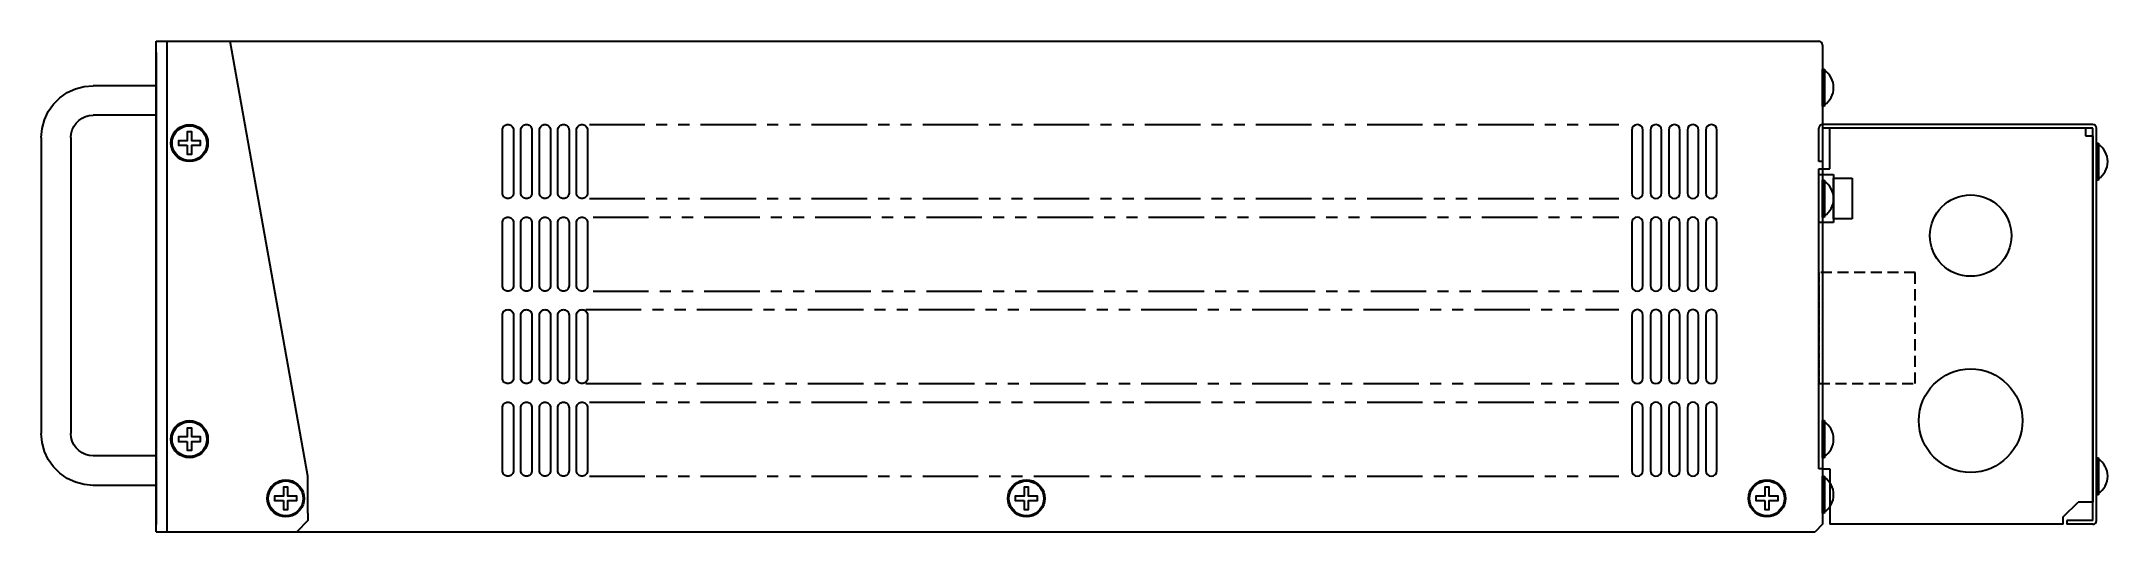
# Model space of a CAD drawing. Header units: millimetres. Extents: x 112 to 1408, y 148 to 1021.
# Drawn here: x 850 to 1408, y 234 to 367 of the extents above; entities that cross this region are included whole.
import ezdxf

# ---------------------------------------------------------------- set-up
doc = ezdxf.new("R2010")
doc.units = ezdxf.units.MM
doc.linetypes.add('HIDDEN', pattern=[0.375, 0.25, -0.125])
doc.linetypes.add('PHANTOM', pattern=[2.5, 1.25, -0.25, 0.25, -0.25, 0.25, -0.25])
doc.layers.get('0').update_dxf_attribs({"color": 5, "lineweight": 30})

msp = doc.modelspace()

# ---------------------------------------------------------------- linework, layer by layer
for p, q in [((881.021, 366.999), (901.021, 366.999)), ((881.021, 234.499), (881.021, 366.999)), ((881.021, 363.999), (881.021, 236.484)), ((884.021, 234.499), (884.021, 366.999)), ((899.021, 366.999), (1330.021, 366.999)), ((922.021, 249.499), (901.021, 366.999)), ((1331.021, 365.999), (1331.021, 251.499)), ((1331.021, 349.499), (1331.021, 359.499)), ((1331.021, 359.499), (1331.521, 359.499)), ((1331.521, 359.499), (1331.521, 349.499)), ((1331.521, 349.799), (1331.521, 359.199)), ((881.021, 354.999), (864.021, 354.999)), ((881.021, 354.999), (881.021, 346.999)), ((881.021, 346.999), (864.021, 346.999)), ((1331.521, 349.499), (1331.021, 349.499)), ((850.021, 340.999), (850.021, 260.999)), ((858.021, 340.999), (858.021, 260.999)), ((974.521, 325.999), (974.521, 342.999)), ((974.521, 325.999), (974.521, 342.999)), ((976.021, 344.499), (976.021, 344.499)), ((976.021, 344.499), (976.021, 344.499)), ((977.521, 342.999), (977.521, 325.999)), ((977.521, 342.999), (977.521, 325.999)), ((979.521, 325.999), (979.521, 342.999)), ((979.521, 325.999), (979.521, 342.999)), ((981.021, 344.499), (981.021, 344.499)), ((981.021, 344.499), (981.021, 344.499)), ((982.521, 342.999), (982.521, 325.999)), ((982.521, 342.999), (982.521, 325.999)), ((984.521, 325.999), (984.521, 342.999)), ((984.521, 325.999), (984.521, 342.999)), ((986.021, 344.499), (986.021, 344.499)), ((986.021, 344.499), (986.021, 344.499)), ((987.521, 342.999), (987.521, 325.999)), ((987.521, 342.999), (987.521, 325.999)), ((989.521, 325.999), (989.521, 342.999)), ((989.521, 325.999), (989.521, 342.999)), ((991.021, 344.499), (991.021, 344.499)), ((991.021, 344.499), (991.021, 344.499)), ((992.521, 342.999), (992.521, 325.999)), ((992.521, 342.999), (992.521, 325.999)), ((994.521, 325.999), (994.521, 342.999)), ((994.521, 325.999), (994.521, 342.999)), ((996.021, 344.499), (996.021, 344.499)), ((996.021, 344.499), (996.021, 344.499)), ((997.521, 342.999), (997.521, 325.999)), ((997.521, 342.999), (997.521, 325.999)), ((1279.521, 342.999), (1279.521, 325.999)), ((1279.521, 342.999), (1279.521, 325.999)), ((1281.021, 344.499), (1281.021, 344.499)), ((1281.021, 344.499), (1281.021, 344.499)), ((1282.521, 325.999), (1282.521, 342.999)), ((1282.521, 325.999), (1282.521, 342.999)), ((1284.521, 342.999), (1284.521, 325.999)), ((1284.521, 342.999), (1284.521, 325.999)), ((1286.021, 344.499), (1286.021, 344.499)), ((1286.021, 344.499), (1286.021, 344.499)), ((1287.521, 325.999), (1287.521, 342.999)), ((1287.521, 325.999), (1287.521, 342.999)), ((1289.521, 342.999), (1289.521, 325.999)), ((1289.521, 342.999), (1289.521, 325.999)), ((1291.021, 344.499), (1291.021, 344.499)), ((1291.021, 344.499), (1291.021, 344.499)), ((1292.521, 325.999), (1292.521, 342.999)), ((1292.521, 325.999), (1292.521, 342.999)), ((1294.521, 342.999), (1294.521, 325.999)), ((1294.521, 342.999), (1294.521, 325.999)), ((1296.021, 344.499), (1296.021, 344.499)), ((1296.021, 344.499), (1296.021, 344.499)), ((1297.521, 325.999), (1297.521, 342.999)), ((1297.521, 325.999), (1297.521, 342.999)), ((1299.521, 342.999), (1299.521, 325.999)), ((1299.521, 342.999), (1299.521, 325.999)), ((1301.021, 344.499), (1301.021, 344.499)), ((1301.021, 344.499), (1301.021, 344.499)), ((1302.521, 325.999), (1302.521, 342.999)), ((1302.521, 325.999), (1302.521, 342.999)), ((1330.021, 334.499), (1330.021, 343.499)), ((1404.021, 344.499), (1331.021, 344.499)), ((1331.021, 343.499), (1331.021, 334.499)), ((1404.021, 343.499), (1331.021, 343.499)), ((1333.021, 332.499), (1333.021, 343.499)), ((1402.021, 343.499), (1333.021, 343.499)), ((1402.021, 343.499), (1402.021, 341.499)), ((1402.021, 341.499), (1404.021, 341.499)), ((1404.021, 237.499), (1404.021, 343.499)), ((1404.021, 341.499), (1404.021, 242.499)), ((1405.021, 237.499), (1405.021, 343.499)), ((1405.021, 329.499), (1405.021, 339.499)), ((1405.021, 339.499), (1405.521, 339.499)), ((1405.521, 339.499), (1405.521, 329.499)), ((1405.521, 329.799), (1405.521, 339.199)), ((1331.021, 334.499), (1330.021, 334.499)), ((1330.021, 251.499), (1330.021, 332.499)), ((1330.021, 332.499), (1331.021, 332.499)), ((1330.021, 330.999), (1334.021, 330.999)), ((1330.021, 317.999), (1330.021, 330.999)), ((1331.021, 332.499), (1331.021, 251.499)), ((1331.021, 332.499), (1333.021, 332.499)), ((1331.021, 319.499), (1331.021, 329.499)), ((1331.021, 329.499), (1331.521, 329.499)), ((1331.521, 329.499), (1331.521, 319.499)), ((1334.021, 330.999), (1334.021, 317.999)), ((1334.021, 329.999), (1339.021, 329.999)), ((1334.021, 318.999), (1334.021, 329.999)), ((1339.021, 329.999), (1339.021, 318.999)), ((1405.521, 329.499), (1405.021, 329.499)), ((976.021, 324.499), (976.021, 324.499)), ((976.021, 324.499), (976.021, 324.499)), ((981.021, 324.499), (981.021, 324.499)), ((981.021, 324.499), (981.021, 324.499)), ((986.021, 324.499), (986.021, 324.499)), ((986.021, 324.499), (986.021, 324.499)), ((991.021, 324.499), (991.021, 324.499)), ((991.021, 324.499), (991.021, 324.499)), ((996.021, 324.499), (996.021, 324.499)), ((996.021, 324.499), (996.021, 324.499)), ((1281.021, 324.499), (1281.021, 324.499)), ((1281.021, 324.499), (1281.021, 324.499)), ((1286.021, 324.499), (1286.021, 324.499)), ((1286.021, 324.499), (1286.021, 324.499)), ((1291.021, 324.499), (1291.021, 324.499)), ((1291.021, 324.499), (1291.021, 324.499)), ((1296.021, 324.499), (1296.021, 324.499)), ((1296.021, 324.499), (1296.021, 324.499)), ((1301.021, 324.499), (1301.021, 324.499)), ((1301.021, 324.499), (1301.021, 324.499)), ((1331.521, 319.799), (1331.521, 329.199)), ((976.021, 319.499), (976.021, 319.499)), ((976.021, 319.499), (976.021, 319.499)), ((981.021, 319.499), (981.021, 319.499)), ((981.021, 319.499), (981.021, 319.499)), ((986.021, 319.499), (986.021, 319.499)), ((986.021, 319.499), (986.021, 319.499)), ((991.021, 319.499), (991.021, 319.499)), ((991.021, 319.499), (991.021, 319.499)), ((996.021, 319.499), (996.021, 319.499)), ((996.021, 319.499), (996.021, 319.499)), ((1281.021, 319.499), (1281.021, 319.499)), ((1281.021, 319.499), (1281.021, 319.499)), ((1286.021, 319.499), (1286.021, 319.499)), ((1286.021, 319.499), (1286.021, 319.499)), ((1291.021, 319.499), (1291.021, 319.499)), ((1291.021, 319.499), (1291.021, 319.499)), ((1296.021, 319.499), (1296.021, 319.499)), ((1296.021, 319.499), (1296.021, 319.499)), ((1301.021, 319.499), (1301.021, 319.499)), ((1301.021, 319.499), (1301.021, 319.499)), ((1331.521, 319.499), (1331.021, 319.499)), ((1339.021, 318.999), (1334.021, 318.999)), ((974.521, 300.999), (974.521, 317.999)), ((974.521, 300.999), (974.521, 317.999)), ((977.521, 317.999), (977.521, 300.999)), ((977.521, 317.999), (977.521, 300.999)), ((979.521, 300.999), (979.521, 317.999)), ((979.521, 300.999), (979.521, 317.999)), ((982.521, 317.999), (982.521, 300.999)), ((982.521, 317.999), (982.521, 300.999)), ((984.521, 300.999), (984.521, 317.999)), ((984.521, 300.999), (984.521, 317.999)), ((987.521, 317.999), (987.521, 300.999)), ((987.521, 317.999), (987.521, 300.999)), ((989.521, 300.999), (989.521, 317.999)), ((989.521, 300.999), (989.521, 317.999)), ((992.521, 317.999), (992.521, 300.999)), ((992.521, 317.999), (992.521, 300.999)), ((994.521, 300.999), (994.521, 317.999)), ((994.521, 300.999), (994.521, 317.999)), ((997.521, 317.999), (997.521, 300.999)), ((997.521, 317.999), (997.521, 300.999)), ((1279.521, 317.999), (1279.521, 300.999)), ((1279.521, 317.999), (1279.521, 300.999)), ((1282.521, 300.999), (1282.521, 317.999)), ((1282.521, 300.999), (1282.521, 317.999)), ((1284.521, 317.999), (1284.521, 300.999)), ((1284.521, 317.999), (1284.521, 300.999)), ((1287.521, 300.999), (1287.521, 317.999)), ((1287.521, 300.999), (1287.521, 317.999)), ((1289.521, 317.999), (1289.521, 300.999)), ((1289.521, 317.999), (1289.521, 300.999)), ((1292.521, 300.999), (1292.521, 317.999)), ((1292.521, 300.999), (1292.521, 317.999)), ((1294.521, 317.999), (1294.521, 300.999)), ((1294.521, 317.999), (1294.521, 300.999)), ((1297.521, 300.999), (1297.521, 317.999)), ((1297.521, 300.999), (1297.521, 317.999)), ((1299.521, 317.999), (1299.521, 300.999)), ((1299.521, 317.999), (1299.521, 300.999)), ((1302.521, 300.999), (1302.521, 317.999)), ((1302.521, 300.999), (1302.521, 317.999)), ((1334.021, 317.999), (1330.021, 317.999)), ((976.021, 299.499), (976.021, 299.499)), ((976.021, 299.499), (976.021, 299.499)), ((981.021, 299.499), (981.021, 299.499)), ((981.021, 299.499), (981.021, 299.499)), ((986.021, 299.499), (986.021, 299.499)), ((986.021, 299.499), (986.021, 299.499)), ((991.021, 299.499), (991.021, 299.499)), ((991.021, 299.499), (991.021, 299.499)), ((996.021, 299.499), (996.021, 299.499)), ((996.021, 299.499), (996.021, 299.499)), ((1281.021, 299.499), (1281.021, 299.499)), ((1281.021, 299.499), (1281.021, 299.499)), ((1286.021, 299.499), (1286.021, 299.499)), ((1286.021, 299.499), (1286.021, 299.499)), ((1291.021, 299.499), (1291.021, 299.499)), ((1291.021, 299.499), (1291.021, 299.499)), ((1296.021, 299.499), (1296.021, 299.499)), ((1296.021, 299.499), (1296.021, 299.499)), ((1301.021, 299.499), (1301.021, 299.499)), ((1301.021, 299.499), (1301.021, 299.499)), ((974.521, 275.999), (974.521, 292.999)), ((974.521, 275.999), (974.521, 292.999)), ((976.021, 294.499), (976.021, 294.499)), ((976.021, 294.499), (976.021, 294.499)), ((977.521, 292.999), (977.521, 275.999)), ((977.521, 292.999), (977.521, 275.999)), ((979.521, 275.999), (979.521, 292.999)), ((979.521, 275.999), (979.521, 292.999)), ((981.021, 294.499), (981.021, 294.499)), ((981.021, 294.499), (981.021, 294.499)), ((982.521, 292.999), (982.521, 275.999)), ((982.521, 292.999), (982.521, 275.999)), ((984.521, 275.999), (984.521, 292.999)), ((984.521, 275.999), (984.521, 292.999)), ((986.021, 294.499), (986.021, 294.499)), ((986.021, 294.499), (986.021, 294.499)), ((987.521, 292.999), (987.521, 275.999)), ((987.521, 292.999), (987.521, 275.999)), ((989.521, 275.999), (989.521, 292.999)), ((989.521, 275.999), (989.521, 292.999)), ((991.021, 294.499), (991.021, 294.499)), ((991.021, 294.499), (991.021, 294.499)), ((992.521, 292.999), (992.521, 275.999)), ((992.521, 292.999), (992.521, 275.999)), ((994.521, 275.999), (994.521, 292.999)), ((994.521, 275.999), (994.521, 292.999)), ((996.021, 294.499), (996.021, 294.499)), ((996.021, 294.499), (996.021, 294.499)), ((997.521, 292.999), (997.521, 275.999)), ((997.521, 292.999), (997.521, 275.999)), ((1279.521, 292.999), (1279.521, 275.999)), ((1279.521, 292.999), (1279.521, 275.999)), ((1281.021, 294.499), (1281.021, 294.499)), ((1281.021, 294.499), (1281.021, 294.499)), ((1282.521, 275.999), (1282.521, 292.999)), ((1282.521, 275.999), (1282.521, 292.999)), ((1284.521, 292.999), (1284.521, 275.999)), ((1284.521, 292.999), (1284.521, 275.999)), ((1286.021, 294.499), (1286.021, 294.499)), ((1286.021, 294.499), (1286.021, 294.499)), ((1287.521, 275.999), (1287.521, 292.999)), ((1287.521, 275.999), (1287.521, 292.999)), ((1289.521, 292.999), (1289.521, 275.999)), ((1289.521, 292.999), (1289.521, 275.999)), ((1291.021, 294.499), (1291.021, 294.499)), ((1291.021, 294.499), (1291.021, 294.499)), ((1292.521, 275.999), (1292.521, 292.999)), ((1292.521, 275.999), (1292.521, 292.999)), ((1294.521, 292.999), (1294.521, 275.999)), ((1294.521, 292.999), (1294.521, 275.999)), ((1296.021, 294.499), (1296.021, 294.499)), ((1296.021, 294.499), (1296.021, 294.499)), ((1297.521, 275.999), (1297.521, 292.999)), ((1297.521, 275.999), (1297.521, 292.999)), ((1299.521, 292.999), (1299.521, 275.999)), ((1299.521, 292.999), (1299.521, 275.999)), ((1301.021, 294.499), (1301.021, 294.499)), ((1301.021, 294.499), (1301.021, 294.499)), ((1302.521, 275.999), (1302.521, 292.999)), ((1302.521, 275.999), (1302.521, 292.999)), ((976.021, 274.499), (976.021, 274.499)), ((976.021, 274.499), (976.021, 274.499)), ((981.021, 274.499), (981.021, 274.499)), ((981.021, 274.499), (981.021, 274.499)), ((986.021, 274.499), (986.021, 274.499)), ((986.021, 274.499), (986.021, 274.499)), ((991.021, 274.499), (991.021, 274.499)), ((991.021, 274.499), (991.021, 274.499)), ((996.021, 274.499), (996.021, 274.499)), ((996.021, 274.499), (996.021, 274.499)), ((1281.021, 274.499), (1281.021, 274.499)), ((1281.021, 274.499), (1281.021, 274.499)), ((1286.021, 274.499), (1286.021, 274.499)), ((1286.021, 274.499), (1286.021, 274.499)), ((1291.021, 274.499), (1291.021, 274.499)), ((1291.021, 274.499), (1291.021, 274.499)), ((1296.021, 274.499), (1296.021, 274.499)), ((1296.021, 274.499), (1296.021, 274.499)), ((1301.021, 274.499), (1301.021, 274.499)), ((1301.021, 274.499), (1301.021, 274.499)), ((974.521, 250.999), (974.521, 267.999)), ((974.521, 250.999), (974.521, 267.999)), ((976.021, 269.499), (976.021, 269.499)), ((976.021, 269.499), (976.021, 269.499)), ((977.521, 267.999), (977.521, 250.999)), ((977.521, 267.999), (977.521, 250.999)), ((979.521, 250.999), (979.521, 267.999)), ((979.521, 250.999), (979.521, 267.999)), ((981.021, 269.499), (981.021, 269.499)), ((981.021, 269.499), (981.021, 269.499)), ((982.521, 267.999), (982.521, 250.999)), ((982.521, 267.999), (982.521, 250.999)), ((984.521, 250.999), (984.521, 267.999)), ((984.521, 250.999), (984.521, 267.999)), ((986.021, 269.499), (986.021, 269.499)), ((986.021, 269.499), (986.021, 269.499)), ((987.521, 267.999), (987.521, 250.999)), ((987.521, 267.999), (987.521, 250.999)), ((989.521, 250.999), (989.521, 267.999)), ((989.521, 250.999), (989.521, 267.999)), ((991.021, 269.499), (991.021, 269.499)), ((991.021, 269.499), (991.021, 269.499)), ((992.521, 267.999), (992.521, 250.999)), ((992.521, 267.999), (992.521, 250.999)), ((994.521, 250.999), (994.521, 267.999)), ((994.521, 250.999), (994.521, 267.999)), ((996.021, 269.499), (996.021, 269.499)), ((996.021, 269.499), (996.021, 269.499)), ((997.521, 267.999), (997.521, 250.999)), ((997.521, 267.999), (997.521, 250.999)), ((1279.521, 267.999), (1279.521, 250.999)), ((1279.521, 267.999), (1279.521, 250.999)), ((1281.021, 269.499), (1281.021, 269.499)), ((1281.021, 269.499), (1281.021, 269.499)), ((1282.521, 250.999), (1282.521, 267.999)), ((1282.521, 250.999), (1282.521, 267.999)), ((1284.521, 267.999), (1284.521, 250.999)), ((1284.521, 267.999), (1284.521, 250.999)), ((1286.021, 269.499), (1286.021, 269.499)), ((1286.021, 269.499), (1286.021, 269.499)), ((1287.521, 250.999), (1287.521, 267.999)), ((1287.521, 250.999), (1287.521, 267.999)), ((1289.521, 267.999), (1289.521, 250.999)), ((1289.521, 267.999), (1289.521, 250.999)), ((1291.021, 269.499), (1291.021, 269.499)), ((1291.021, 269.499), (1291.021, 269.499)), ((1292.521, 250.999), (1292.521, 267.999)), ((1292.521, 250.999), (1292.521, 267.999)), ((1294.521, 267.999), (1294.521, 250.999)), ((1294.521, 267.999), (1294.521, 250.999)), ((1296.021, 269.499), (1296.021, 269.499)), ((1296.021, 269.499), (1296.021, 269.499)), ((1297.521, 250.999), (1297.521, 267.999)), ((1297.521, 250.999), (1297.521, 267.999)), ((1299.521, 267.999), (1299.521, 250.999)), ((1299.521, 267.999), (1299.521, 250.999)), ((1301.021, 269.499), (1301.021, 269.499)), ((1301.021, 269.499), (1301.021, 269.499)), ((1302.521, 250.999), (1302.521, 267.999)), ((1302.521, 250.999), (1302.521, 267.999)), ((1331.021, 254.499), (1331.021, 264.499)), ((1331.021, 264.499), (1331.521, 264.499)), ((1331.521, 264.499), (1331.521, 254.499)), ((1331.521, 254.799), (1331.521, 264.199)), ((881.021, 254.999), (864.021, 254.999)), ((881.021, 246.999), (881.021, 254.999)), ((1331.021, 251.499), (1330.021, 251.499)), ((1331.021, 251.499), (1330.021, 251.499)), ((1331.521, 254.499), (1331.021, 254.499)), ((1331.021, 251.499), (1331.021, 236.499)), ((1331.021, 251.499), (1333.021, 251.499)), ((1331.021, 251.499), (1331.021, 236.499)), ((1333.021, 251.499), (1333.021, 236.499)), ((1405.021, 244.499), (1405.021, 254.499)), ((1405.021, 254.499), (1405.521, 254.499)), ((1405.521, 254.499), (1405.521, 244.499)), ((1405.521, 244.799), (1405.521, 254.199)), ((881.021, 246.999), (864.021, 246.999)), ((922.021, 239.499), (922.021, 249.499)), ((922.021, 239.499), (922.021, 249.499)), ((976.021, 249.499), (976.021, 249.499)), ((976.021, 249.499), (976.021, 249.499)), ((981.021, 249.499), (981.021, 249.499)), ((981.021, 249.499), (981.021, 249.499)), ((986.021, 249.499), (986.021, 249.499)), ((986.021, 249.499), (986.021, 249.499)), ((991.021, 249.499), (991.021, 249.499)), ((991.021, 249.499), (991.021, 249.499)), ((996.021, 249.499), (996.021, 249.499)), ((996.021, 249.499), (996.021, 249.499)), ((1281.021, 249.499), (1281.021, 249.499)), ((1281.021, 249.499), (1281.021, 249.499)), ((1286.021, 249.499), (1286.021, 249.499)), ((1286.021, 249.499), (1286.021, 249.499)), ((1291.021, 249.499), (1291.021, 249.499)), ((1291.021, 249.499), (1291.021, 249.499)), ((1296.021, 249.499), (1296.021, 249.499)), ((1296.021, 249.499), (1296.021, 249.499)), ((1301.021, 249.499), (1301.021, 249.499)), ((1301.021, 249.499), (1301.021, 249.499)), ((1331.021, 239.499), (1331.021, 249.499)), ((1331.021, 249.499), (1331.521, 249.499)), ((1331.521, 249.499), (1331.521, 239.499)), ((1331.521, 239.799), (1331.521, 249.199)), ((1396.021, 238.499), (1400.021, 242.499)), ((1404.021, 242.499), (1400.021, 242.499)), ((1405.521, 244.499), (1405.021, 244.499)), ((881.021, 234.499), (919.021, 234.499)), ((883.019, 234.499), (1329.021, 234.499)), ((883.019, 234.499), (1329.021, 234.499)), ((922.021, 237.499), (919.021, 234.499)), ((922.021, 237.499), (919.021, 234.499)), ((922.021, 239.499), (922.021, 237.499)), ((922.021, 239.499), (922.021, 237.499)), ((1331.021, 236.499), (1329.021, 234.499)), ((1331.021, 236.499), (1329.021, 234.499)), ((1331.521, 239.499), (1331.021, 239.499)), ((1396.021, 236.499), (1333.021, 236.499)), ((1396.021, 236.499), (1396.021, 238.499)), ((1404.021, 237.499), (1397.021, 237.499)), ((1397.021, 237.499), (1397.021, 236.499)), ((1404.021, 236.499), (1397.021, 236.499))]:
    msp.add_line(p, q)
at = {"linetype": 'PHANTOM', "ltscale": 12}
for p, q in [((998.021, 344.499), (1276.021, 344.499)), ((998.021, 344.499), (1276.021, 344.499)), ((998.021, 324.499), (1276.021, 324.499)), ((998.021, 324.499), (1276.021, 324.499)), ((999.021, 319.499), (1276.021, 319.499)), ((999.021, 319.499), (1276.021, 319.499)), ((999.021, 299.499), (1276.021, 299.499)), ((999.021, 299.499), (1276.021, 299.499)), ((997.021, 294.499), (1276.021, 294.499)), ((997.021, 294.499), (1276.021, 294.499)), ((997.021, 274.499), (1276.021, 274.499)), ((997.021, 274.499), (1276.021, 274.499)), ((998.021, 269.499), (1276.021, 269.499)), ((998.021, 269.499), (1276.021, 269.499)), ((998.021, 249.499), (1276.021, 249.499)), ((998.021, 249.499), (1276.021, 249.499))]:
    msp.add_line(p, q, dxfattribs=at)
at = {"linetype": 'HIDDEN', "ltscale": 12}
for p, q in [((1356.021, 304.499), (1330.021, 304.499)), ((1356.021, 274.499), (1356.021, 304.499)), ((1330.021, 274.499), (1356.021, 274.499))]:
    msp.add_line(p, q, dxfattribs=at)
at = {"linetype": 'HIDDEN'}
msp.add_line((1330.021, 304.499), (1330.021, 274.499), dxfattribs=at)
for points in [[(850.021, 340.999), (850.233, 343.431), (850.865, 345.788), (851.896, 347.999), (853.296, 349.998), (855.022, 351.724), (857.021, 353.124), (859.232, 354.155), (861.589, 354.787), (864.021, 354.999)], [(858.021, 340.999), (858.112, 342.041), (858.382, 343.052), (858.824, 343.999), (859.424, 344.856), (860.164, 345.596), (861.021, 346.196), (861.968, 346.638), (862.979, 346.908), (864.021, 346.999)], [(895.021, 339.499), (894.945, 338.631), (894.719, 337.789), (894.351, 336.999), (893.851, 336.286), (893.234, 335.669), (892.521, 335.169), (891.731, 334.801), (890.889, 334.575), (890.021, 334.499), (889.152, 334.575), (888.31, 334.801), (887.521, 335.169), (886.807, 335.669), (886.19, 336.286), (885.69, 336.999), (885.322, 337.789), (885.097, 338.631), (885.021, 339.499), (885.097, 340.368), (885.322, 341.21), (885.69, 341.999), (886.19, 342.713), (886.807, 343.33), (887.521, 343.83), (888.31, 344.198), (889.152, 344.423), (890.021, 344.499), (890.889, 344.423), (891.731, 344.198), (892.521, 343.83), (893.234, 343.33), (893.851, 342.713), (894.351, 341.999), (894.719, 341.21), (894.945, 340.368), (895.021, 339.499)], [(894.721, 339.499), (894.649, 338.683), (894.437, 337.892), (894.091, 337.149), (893.621, 336.478), (893.042, 335.899), (892.371, 335.429), (891.628, 335.083), (890.837, 334.871), (890.021, 334.799), (889.204, 334.871), (888.413, 335.083), (887.671, 335.429), (886.999, 335.899), (886.42, 336.478), (885.95, 337.149), (885.604, 337.892), (885.392, 338.683), (885.321, 339.499), (885.392, 340.316), (885.604, 341.107), (885.95, 341.849), (886.42, 342.521), (886.999, 343.1), (887.671, 343.57), (888.413, 343.916), (889.204, 344.128), (890.021, 344.199), (890.837, 344.128), (891.628, 343.916), (892.371, 343.57), (893.042, 343.1), (893.621, 342.521), (894.091, 341.849), (894.437, 341.107), (894.649, 340.316), (894.721, 339.499)], [(889.421, 338.899), (889.421, 336.499), (890.621, 336.499), (890.621, 338.899), (893.021, 338.899), (893.021, 340.099), (890.621, 340.099), (890.621, 342.499), (889.421, 342.499), (889.421, 340.099), (887.021, 340.099), (887.021, 338.899), (889.421, 338.899)], [(974.521, 342.999), (974.543, 343.26), (974.611, 343.512), (974.722, 343.749), (974.871, 343.964), (975.056, 344.149), (975.271, 344.298), (975.508, 344.409), (975.76, 344.477), (976.021, 344.499)], [(974.521, 342.999), (974.543, 343.26), (974.611, 343.512), (974.722, 343.749), (974.871, 343.964), (975.056, 344.149), (975.271, 344.298), (975.508, 344.409), (975.76, 344.477), (976.021, 344.499)], [(976.021, 344.499), (976.281, 344.477), (976.534, 344.409), (976.771, 344.298), (976.985, 344.149), (977.17, 343.964), (977.32, 343.749), (977.43, 343.512), (977.498, 343.26), (977.521, 342.999)], [(976.021, 344.499), (976.281, 344.477), (976.534, 344.409), (976.771, 344.298), (976.985, 344.149), (977.17, 343.964), (977.32, 343.749), (977.43, 343.512), (977.498, 343.26), (977.521, 342.999)], [(979.521, 342.999), (979.543, 343.26), (979.611, 343.512), (979.722, 343.749), (979.871, 343.964), (980.056, 344.149), (980.271, 344.298), (980.508, 344.409), (980.76, 344.477), (981.021, 344.499)], [(979.521, 342.999), (979.543, 343.26), (979.611, 343.512), (979.722, 343.749), (979.871, 343.964), (980.056, 344.149), (980.271, 344.298), (980.508, 344.409), (980.76, 344.477), (981.021, 344.499)], [(981.021, 344.499), (981.281, 344.477), (981.534, 344.409), (981.771, 344.298), (981.985, 344.149), (982.17, 343.964), (982.32, 343.749), (982.43, 343.512), (982.498, 343.26), (982.521, 342.999)], [(981.021, 344.499), (981.281, 344.477), (981.534, 344.409), (981.771, 344.298), (981.985, 344.149), (982.17, 343.964), (982.32, 343.749), (982.43, 343.512), (982.498, 343.26), (982.521, 342.999)], [(984.521, 342.999), (984.543, 343.26), (984.611, 343.512), (984.722, 343.749), (984.871, 343.964), (985.056, 344.149), (985.271, 344.298), (985.508, 344.409), (985.76, 344.477), (986.021, 344.499)], [(984.521, 342.999), (984.543, 343.26), (984.611, 343.512), (984.722, 343.749), (984.871, 343.964), (985.056, 344.149), (985.271, 344.298), (985.508, 344.409), (985.76, 344.477), (986.021, 344.499)], [(986.021, 344.499), (986.281, 344.477), (986.534, 344.409), (986.771, 344.298), (986.985, 344.149), (987.17, 343.964), (987.32, 343.749), (987.43, 343.512), (987.498, 343.26), (987.521, 342.999)], [(986.021, 344.499), (986.281, 344.477), (986.534, 344.409), (986.771, 344.298), (986.985, 344.149), (987.17, 343.964), (987.32, 343.749), (987.43, 343.512), (987.498, 343.26), (987.521, 342.999)], [(989.521, 342.999), (989.543, 343.26), (989.611, 343.512), (989.722, 343.749), (989.871, 343.964), (990.056, 344.149), (990.271, 344.298), (990.508, 344.409), (990.76, 344.477), (991.021, 344.499)], [(989.521, 342.999), (989.543, 343.26), (989.611, 343.512), (989.722, 343.749), (989.871, 343.964), (990.056, 344.149), (990.271, 344.298), (990.508, 344.409), (990.76, 344.477), (991.021, 344.499)], [(991.021, 344.499), (991.281, 344.477), (991.534, 344.409), (991.771, 344.298), (991.985, 344.149), (992.17, 343.964), (992.32, 343.749), (992.43, 343.512), (992.498, 343.26), (992.521, 342.999)], [(991.021, 344.499), (991.281, 344.477), (991.534, 344.409), (991.771, 344.298), (991.985, 344.149), (992.17, 343.964), (992.32, 343.749), (992.43, 343.512), (992.498, 343.26), (992.521, 342.999)], [(994.521, 342.999), (994.543, 343.26), (994.611, 343.512), (994.722, 343.749), (994.871, 343.964), (995.056, 344.149), (995.271, 344.298), (995.508, 344.409), (995.76, 344.477), (996.021, 344.499)], [(994.521, 342.999), (994.543, 343.26), (994.611, 343.512), (994.722, 343.749), (994.871, 343.964), (995.056, 344.149), (995.271, 344.298), (995.508, 344.409), (995.76, 344.477), (996.021, 344.499)], [(996.021, 344.499), (996.281, 344.477), (996.534, 344.409), (996.771, 344.298), (996.985, 344.149), (997.17, 343.964), (997.32, 343.749), (997.43, 343.512), (997.498, 343.26), (997.521, 342.999)], [(996.021, 344.499), (996.281, 344.477), (996.534, 344.409), (996.771, 344.298), (996.985, 344.149), (997.17, 343.964), (997.32, 343.749), (997.43, 343.512), (997.498, 343.26), (997.521, 342.999)], [(976.021, 324.499), (975.76, 324.522), (975.508, 324.59), (975.271, 324.7), (975.056, 324.85), (974.871, 325.035), (974.722, 325.249), (974.611, 325.486), (974.543, 325.739), (974.521, 325.999)], [(976.021, 324.499), (975.76, 324.522), (975.508, 324.59), (975.271, 324.7), (975.056, 324.85), (974.871, 325.035), (974.722, 325.249), (974.611, 325.486), (974.543, 325.739), (974.521, 325.999)], [(977.521, 325.999), (977.498, 325.739), (977.43, 325.486), (977.32, 325.249), (977.17, 325.035), (976.985, 324.85), (976.771, 324.7), (976.534, 324.59), (976.281, 324.522), (976.021, 324.499)], [(977.521, 325.999), (977.498, 325.739), (977.43, 325.486), (977.32, 325.249), (977.17, 325.035), (976.985, 324.85), (976.771, 324.7), (976.534, 324.59), (976.281, 324.522), (976.021, 324.499)], [(981.021, 324.499), (980.76, 324.522), (980.508, 324.59), (980.271, 324.7), (980.056, 324.85), (979.871, 325.035), (979.722, 325.249), (979.611, 325.486), (979.543, 325.739), (979.521, 325.999)], [(981.021, 324.499), (980.76, 324.522), (980.508, 324.59), (980.271, 324.7), (980.056, 324.85), (979.871, 325.035), (979.722, 325.249), (979.611, 325.486), (979.543, 325.739), (979.521, 325.999)], [(982.521, 325.999), (982.498, 325.739), (982.43, 325.486), (982.32, 325.249), (982.17, 325.035), (981.985, 324.85), (981.771, 324.7), (981.534, 324.59), (981.281, 324.522), (981.021, 324.499)], [(982.521, 325.999), (982.498, 325.739), (982.43, 325.486), (982.32, 325.249), (982.17, 325.035), (981.985, 324.85), (981.771, 324.7), (981.534, 324.59), (981.281, 324.522), (981.021, 324.499)], [(986.021, 324.499), (985.76, 324.522), (985.508, 324.59), (985.271, 324.7), (985.056, 324.85), (984.871, 325.035), (984.722, 325.249), (984.611, 325.486), (984.543, 325.739), (984.521, 325.999)], [(986.021, 324.499), (985.76, 324.522), (985.508, 324.59), (985.271, 324.7), (985.056, 324.85), (984.871, 325.035), (984.722, 325.249), (984.611, 325.486), (984.543, 325.739), (984.521, 325.999)], [(987.521, 325.999), (987.498, 325.739), (987.43, 325.486), (987.32, 325.249), (987.17, 325.035), (986.985, 324.85), (986.771, 324.7), (986.534, 324.59), (986.281, 324.522), (986.021, 324.499)], [(987.521, 325.999), (987.498, 325.739), (987.43, 325.486), (987.32, 325.249), (987.17, 325.035), (986.985, 324.85), (986.771, 324.7), (986.534, 324.59), (986.281, 324.522), (986.021, 324.499)], [(991.021, 324.499), (990.76, 324.522), (990.508, 324.59), (990.271, 324.7), (990.056, 324.85), (989.871, 325.035), (989.722, 325.249), (989.611, 325.486), (989.543, 325.739), (989.521, 325.999)], [(991.021, 324.499), (990.76, 324.522), (990.508, 324.59), (990.271, 324.7), (990.056, 324.85), (989.871, 325.035), (989.722, 325.249), (989.611, 325.486), (989.543, 325.739), (989.521, 325.999)], [(992.521, 325.999), (992.498, 325.739), (992.43, 325.486), (992.32, 325.249), (992.17, 325.035), (991.985, 324.85), (991.771, 324.7), (991.534, 324.59), (991.281, 324.522), (991.021, 324.499)], [(992.521, 325.999), (992.498, 325.739), (992.43, 325.486), (992.32, 325.249), (992.17, 325.035), (991.985, 324.85), (991.771, 324.7), (991.534, 324.59), (991.281, 324.522), (991.021, 324.499)], [(996.021, 324.499), (995.76, 324.522), (995.508, 324.59), (995.271, 324.7), (995.056, 324.85), (994.871, 325.035), (994.722, 325.249), (994.611, 325.486), (994.543, 325.739), (994.521, 325.999)], [(996.021, 324.499), (995.76, 324.522), (995.508, 324.59), (995.271, 324.7), (995.056, 324.85), (994.871, 325.035), (994.722, 325.249), (994.611, 325.486), (994.543, 325.739), (994.521, 325.999)], [(997.521, 325.999), (997.498, 325.739), (997.43, 325.486), (997.32, 325.249), (997.17, 325.035), (996.985, 324.85), (996.771, 324.7), (996.534, 324.59), (996.281, 324.522), (996.021, 324.499)], [(997.521, 325.999), (997.498, 325.739), (997.43, 325.486), (997.32, 325.249), (997.17, 325.035), (996.985, 324.85), (996.771, 324.7), (996.534, 324.59), (996.281, 324.522), (996.021, 324.499)], [(974.521, 317.999), (974.543, 318.26), (974.611, 318.512), (974.722, 318.749), (974.871, 318.964), (975.056, 319.149), (975.271, 319.298), (975.508, 319.409), (975.76, 319.477), (976.021, 319.499)], [(974.521, 317.999), (974.543, 318.26), (974.611, 318.512), (974.722, 318.749), (974.871, 318.964), (975.056, 319.149), (975.271, 319.298), (975.508, 319.409), (975.76, 319.477), (976.021, 319.499)], [(976.021, 319.499), (976.281, 319.477), (976.534, 319.409), (976.771, 319.298), (976.985, 319.149), (977.17, 318.964), (977.32, 318.749), (977.43, 318.512), (977.498, 318.26), (977.521, 317.999)], [(976.021, 319.499), (976.281, 319.477), (976.534, 319.409), (976.771, 319.298), (976.985, 319.149), (977.17, 318.964), (977.32, 318.749), (977.43, 318.512), (977.498, 318.26), (977.521, 317.999)], [(979.521, 317.999), (979.543, 318.26), (979.611, 318.512), (979.722, 318.749), (979.871, 318.964), (980.056, 319.149), (980.271, 319.298), (980.508, 319.409), (980.76, 319.477), (981.021, 319.499)], [(979.521, 317.999), (979.543, 318.26), (979.611, 318.512), (979.722, 318.749), (979.871, 318.964), (980.056, 319.149), (980.271, 319.298), (980.508, 319.409), (980.76, 319.477), (981.021, 319.499)], [(981.021, 319.499), (981.281, 319.477), (981.534, 319.409), (981.771, 319.298), (981.985, 319.149), (982.17, 318.964), (982.32, 318.749), (982.43, 318.512), (982.498, 318.26), (982.521, 317.999)], [(981.021, 319.499), (981.281, 319.477), (981.534, 319.409), (981.771, 319.298), (981.985, 319.149), (982.17, 318.964), (982.32, 318.749), (982.43, 318.512), (982.498, 318.26), (982.521, 317.999)], [(984.521, 317.999), (984.543, 318.26), (984.611, 318.512), (984.722, 318.749), (984.871, 318.964), (985.056, 319.149), (985.271, 319.298), (985.508, 319.409), (985.76, 319.477), (986.021, 319.499)], [(984.521, 317.999), (984.543, 318.26), (984.611, 318.512), (984.722, 318.749), (984.871, 318.964), (985.056, 319.149), (985.271, 319.298), (985.508, 319.409), (985.76, 319.477), (986.021, 319.499)], [(986.021, 319.499), (986.281, 319.477), (986.534, 319.409), (986.771, 319.298), (986.985, 319.149), (987.17, 318.964), (987.32, 318.749), (987.43, 318.512), (987.498, 318.26), (987.521, 317.999)], [(986.021, 319.499), (986.281, 319.477), (986.534, 319.409), (986.771, 319.298), (986.985, 319.149), (987.17, 318.964), (987.32, 318.749), (987.43, 318.512), (987.498, 318.26), (987.521, 317.999)], [(989.521, 317.999), (989.543, 318.26), (989.611, 318.512), (989.722, 318.749), (989.871, 318.964), (990.056, 319.149), (990.271, 319.298), (990.508, 319.409), (990.76, 319.477), (991.021, 319.499)], [(989.521, 317.999), (989.543, 318.26), (989.611, 318.512), (989.722, 318.749), (989.871, 318.964), (990.056, 319.149), (990.271, 319.298), (990.508, 319.409), (990.76, 319.477), (991.021, 319.499)], [(991.021, 319.499), (991.281, 319.477), (991.534, 319.409), (991.771, 319.298), (991.985, 319.149), (992.17, 318.964), (992.32, 318.749), (992.43, 318.512), (992.498, 318.26), (992.521, 317.999)], [(991.021, 319.499), (991.281, 319.477), (991.534, 319.409), (991.771, 319.298), (991.985, 319.149), (992.17, 318.964), (992.32, 318.749), (992.43, 318.512), (992.498, 318.26), (992.521, 317.999)], [(994.521, 317.999), (994.543, 318.26), (994.611, 318.512), (994.722, 318.749), (994.871, 318.964), (995.056, 319.149), (995.271, 319.298), (995.508, 319.409), (995.76, 319.477), (996.021, 319.499)], [(994.521, 317.999), (994.543, 318.26), (994.611, 318.512), (994.722, 318.749), (994.871, 318.964), (995.056, 319.149), (995.271, 319.298), (995.508, 319.409), (995.76, 319.477), (996.021, 319.499)], [(996.021, 319.499), (996.281, 319.477), (996.534, 319.409), (996.771, 319.298), (996.985, 319.149), (997.17, 318.964), (997.32, 318.749), (997.43, 318.512), (997.498, 318.26), (997.521, 317.999)], [(996.021, 319.499), (996.281, 319.477), (996.534, 319.409), (996.771, 319.298), (996.985, 319.149), (997.17, 318.964), (997.32, 318.749), (997.43, 318.512), (997.498, 318.26), (997.521, 317.999)], [(976.021, 299.499), (975.76, 299.522), (975.508, 299.59), (975.271, 299.7), (975.056, 299.85), (974.871, 300.035), (974.722, 300.249), (974.611, 300.486), (974.543, 300.739), (974.521, 300.999)], [(976.021, 299.499), (975.76, 299.522), (975.508, 299.59), (975.271, 299.7), (975.056, 299.85), (974.871, 300.035), (974.722, 300.249), (974.611, 300.486), (974.543, 300.739), (974.521, 300.999)], [(977.521, 300.999), (977.498, 300.739), (977.43, 300.486), (977.32, 300.249), (977.17, 300.035), (976.985, 299.85), (976.771, 299.7), (976.534, 299.59), (976.281, 299.522), (976.021, 299.499)], [(977.521, 300.999), (977.498, 300.739), (977.43, 300.486), (977.32, 300.249), (977.17, 300.035), (976.985, 299.85), (976.771, 299.7), (976.534, 299.59), (976.281, 299.522), (976.021, 299.499)], [(981.021, 299.499), (980.76, 299.522), (980.508, 299.59), (980.271, 299.7), (980.056, 299.85), (979.871, 300.035), (979.722, 300.249), (979.611, 300.486), (979.543, 300.739), (979.521, 300.999)], [(981.021, 299.499), (980.76, 299.522), (980.508, 299.59), (980.271, 299.7), (980.056, 299.85), (979.871, 300.035), (979.722, 300.249), (979.611, 300.486), (979.543, 300.739), (979.521, 300.999)], [(982.521, 300.999), (982.498, 300.739), (982.43, 300.486), (982.32, 300.249), (982.17, 300.035), (981.985, 299.85), (981.771, 299.7), (981.534, 299.59), (981.281, 299.522), (981.021, 299.499)], [(982.521, 300.999), (982.498, 300.739), (982.43, 300.486), (982.32, 300.249), (982.17, 300.035), (981.985, 299.85), (981.771, 299.7), (981.534, 299.59), (981.281, 299.522), (981.021, 299.499)], [(986.021, 299.499), (985.76, 299.522), (985.508, 299.59), (985.271, 299.7), (985.056, 299.85), (984.871, 300.035), (984.722, 300.249), (984.611, 300.486), (984.543, 300.739), (984.521, 300.999)], [(986.021, 299.499), (985.76, 299.522), (985.508, 299.59), (985.271, 299.7), (985.056, 299.85), (984.871, 300.035), (984.722, 300.249), (984.611, 300.486), (984.543, 300.739), (984.521, 300.999)], [(987.521, 300.999), (987.498, 300.739), (987.43, 300.486), (987.32, 300.249), (987.17, 300.035), (986.985, 299.85), (986.771, 299.7), (986.534, 299.59), (986.281, 299.522), (986.021, 299.499)], [(987.521, 300.999), (987.498, 300.739), (987.43, 300.486), (987.32, 300.249), (987.17, 300.035), (986.985, 299.85), (986.771, 299.7), (986.534, 299.59), (986.281, 299.522), (986.021, 299.499)], [(991.021, 299.499), (990.76, 299.522), (990.508, 299.59), (990.271, 299.7), (990.056, 299.85), (989.871, 300.035), (989.722, 300.249), (989.611, 300.486), (989.543, 300.739), (989.521, 300.999)], [(991.021, 299.499), (990.76, 299.522), (990.508, 299.59), (990.271, 299.7), (990.056, 299.85), (989.871, 300.035), (989.722, 300.249), (989.611, 300.486), (989.543, 300.739), (989.521, 300.999)], [(992.521, 300.999), (992.498, 300.739), (992.43, 300.486), (992.32, 300.249), (992.17, 300.035), (991.985, 299.85), (991.771, 299.7), (991.534, 299.59), (991.281, 299.522), (991.021, 299.499)], [(992.521, 300.999), (992.498, 300.739), (992.43, 300.486), (992.32, 300.249), (992.17, 300.035), (991.985, 299.85), (991.771, 299.7), (991.534, 299.59), (991.281, 299.522), (991.021, 299.499)], [(996.021, 299.499), (995.76, 299.522), (995.508, 299.59), (995.271, 299.7), (995.056, 299.85), (994.871, 300.035), (994.722, 300.249), (994.611, 300.486), (994.543, 300.739), (994.521, 300.999)], [(996.021, 299.499), (995.76, 299.522), (995.508, 299.59), (995.271, 299.7), (995.056, 299.85), (994.871, 300.035), (994.722, 300.249), (994.611, 300.486), (994.543, 300.739), (994.521, 300.999)], [(997.521, 300.999), (997.498, 300.739), (997.43, 300.486), (997.32, 300.249), (997.17, 300.035), (996.985, 299.85), (996.771, 299.7), (996.534, 299.59), (996.281, 299.522), (996.021, 299.499)], [(997.521, 300.999), (997.498, 300.739), (997.43, 300.486), (997.32, 300.249), (997.17, 300.035), (996.985, 299.85), (996.771, 299.7), (996.534, 299.59), (996.281, 299.522), (996.021, 299.499)], [(974.521, 292.999), (974.543, 293.26), (974.611, 293.512), (974.722, 293.749), (974.871, 293.964), (975.056, 294.149), (975.271, 294.298), (975.508, 294.409), (975.76, 294.477), (976.021, 294.499)], [(974.521, 292.999), (974.543, 293.26), (974.611, 293.512), (974.722, 293.749), (974.871, 293.964), (975.056, 294.149), (975.271, 294.298), (975.508, 294.409), (975.76, 294.477), (976.021, 294.499)], [(976.021, 294.499), (976.281, 294.477), (976.534, 294.409), (976.771, 294.298), (976.985, 294.149), (977.17, 293.964), (977.32, 293.749), (977.43, 293.512), (977.498, 293.26), (977.521, 292.999)], [(976.021, 294.499), (976.281, 294.477), (976.534, 294.409), (976.771, 294.298), (976.985, 294.149), (977.17, 293.964), (977.32, 293.749), (977.43, 293.512), (977.498, 293.26), (977.521, 292.999)], [(979.521, 292.999), (979.543, 293.26), (979.611, 293.512), (979.722, 293.749), (979.871, 293.964), (980.056, 294.149), (980.271, 294.298), (980.508, 294.409), (980.76, 294.477), (981.021, 294.499)], [(979.521, 292.999), (979.543, 293.26), (979.611, 293.512), (979.722, 293.749), (979.871, 293.964), (980.056, 294.149), (980.271, 294.298), (980.508, 294.409), (980.76, 294.477), (981.021, 294.499)], [(981.021, 294.499), (981.281, 294.477), (981.534, 294.409), (981.771, 294.298), (981.985, 294.149), (982.17, 293.964), (982.32, 293.749), (982.43, 293.512), (982.498, 293.26), (982.521, 292.999)], [(981.021, 294.499), (981.281, 294.477), (981.534, 294.409), (981.771, 294.298), (981.985, 294.149), (982.17, 293.964), (982.32, 293.749), (982.43, 293.512), (982.498, 293.26), (982.521, 292.999)], [(984.521, 292.999), (984.543, 293.26), (984.611, 293.512), (984.722, 293.749), (984.871, 293.964), (985.056, 294.149), (985.271, 294.298), (985.508, 294.409), (985.76, 294.477), (986.021, 294.499)], [(984.521, 292.999), (984.543, 293.26), (984.611, 293.512), (984.722, 293.749), (984.871, 293.964), (985.056, 294.149), (985.271, 294.298), (985.508, 294.409), (985.76, 294.477), (986.021, 294.499)], [(986.021, 294.499), (986.281, 294.477), (986.534, 294.409), (986.771, 294.298), (986.985, 294.149), (987.17, 293.964), (987.32, 293.749), (987.43, 293.512), (987.498, 293.26), (987.521, 292.999)], [(986.021, 294.499), (986.281, 294.477), (986.534, 294.409), (986.771, 294.298), (986.985, 294.149), (987.17, 293.964), (987.32, 293.749), (987.43, 293.512), (987.498, 293.26), (987.521, 292.999)], [(989.521, 292.999), (989.543, 293.26), (989.611, 293.512), (989.722, 293.749), (989.871, 293.964), (990.056, 294.149), (990.271, 294.298), (990.508, 294.409), (990.76, 294.477), (991.021, 294.499)], [(989.521, 292.999), (989.543, 293.26), (989.611, 293.512), (989.722, 293.749), (989.871, 293.964), (990.056, 294.149), (990.271, 294.298), (990.508, 294.409), (990.76, 294.477), (991.021, 294.499)], [(991.021, 294.499), (991.281, 294.477), (991.534, 294.409), (991.771, 294.298), (991.985, 294.149), (992.17, 293.964), (992.32, 293.749), (992.43, 293.512), (992.498, 293.26), (992.521, 292.999)], [(991.021, 294.499), (991.281, 294.477), (991.534, 294.409), (991.771, 294.298), (991.985, 294.149), (992.17, 293.964), (992.32, 293.749), (992.43, 293.512), (992.498, 293.26), (992.521, 292.999)], [(994.521, 292.999), (994.543, 293.26), (994.611, 293.512), (994.722, 293.749), (994.871, 293.964), (995.056, 294.149), (995.271, 294.298), (995.508, 294.409), (995.76, 294.477), (996.021, 294.499)], [(994.521, 292.999), (994.543, 293.26), (994.611, 293.512), (994.722, 293.749), (994.871, 293.964), (995.056, 294.149), (995.271, 294.298), (995.508, 294.409), (995.76, 294.477), (996.021, 294.499)], [(996.021, 294.499), (996.281, 294.477), (996.534, 294.409), (996.771, 294.298), (996.985, 294.149), (997.17, 293.964), (997.32, 293.749), (997.43, 293.512), (997.498, 293.26), (997.521, 292.999)], [(996.021, 294.499), (996.281, 294.477), (996.534, 294.409), (996.771, 294.298), (996.985, 294.149), (997.17, 293.964), (997.32, 293.749), (997.43, 293.512), (997.498, 293.26), (997.521, 292.999)], [(976.021, 274.499), (975.76, 274.522), (975.508, 274.59), (975.271, 274.7), (975.056, 274.85), (974.871, 275.035), (974.722, 275.249), (974.611, 275.486), (974.543, 275.739), (974.521, 275.999)], [(976.021, 274.499), (975.76, 274.522), (975.508, 274.59), (975.271, 274.7), (975.056, 274.85), (974.871, 275.035), (974.722, 275.249), (974.611, 275.486), (974.543, 275.739), (974.521, 275.999)], [(977.521, 275.999), (977.498, 275.739), (977.43, 275.486), (977.32, 275.249), (977.17, 275.035), (976.985, 274.85), (976.771, 274.7), (976.534, 274.59), (976.281, 274.522), (976.021, 274.499)], [(977.521, 275.999), (977.498, 275.739), (977.43, 275.486), (977.32, 275.249), (977.17, 275.035), (976.985, 274.85), (976.771, 274.7), (976.534, 274.59), (976.281, 274.522), (976.021, 274.499)], [(981.021, 274.499), (980.76, 274.522), (980.508, 274.59), (980.271, 274.7), (980.056, 274.85), (979.871, 275.035), (979.722, 275.249), (979.611, 275.486), (979.543, 275.739), (979.521, 275.999)], [(981.021, 274.499), (980.76, 274.522), (980.508, 274.59), (980.271, 274.7), (980.056, 274.85), (979.871, 275.035), (979.722, 275.249), (979.611, 275.486), (979.543, 275.739), (979.521, 275.999)], [(982.521, 275.999), (982.498, 275.739), (982.43, 275.486), (982.32, 275.249), (982.17, 275.035), (981.985, 274.85), (981.771, 274.7), (981.534, 274.59), (981.281, 274.522), (981.021, 274.499)], [(982.521, 275.999), (982.498, 275.739), (982.43, 275.486), (982.32, 275.249), (982.17, 275.035), (981.985, 274.85), (981.771, 274.7), (981.534, 274.59), (981.281, 274.522), (981.021, 274.499)], [(986.021, 274.499), (985.76, 274.522), (985.508, 274.59), (985.271, 274.7), (985.056, 274.85), (984.871, 275.035), (984.722, 275.249), (984.611, 275.486), (984.543, 275.739), (984.521, 275.999)], [(986.021, 274.499), (985.76, 274.522), (985.508, 274.59), (985.271, 274.7), (985.056, 274.85), (984.871, 275.035), (984.722, 275.249), (984.611, 275.486), (984.543, 275.739), (984.521, 275.999)], [(987.521, 275.999), (987.498, 275.739), (987.43, 275.486), (987.32, 275.249), (987.17, 275.035), (986.985, 274.85), (986.771, 274.7), (986.534, 274.59), (986.281, 274.522), (986.021, 274.499)], [(987.521, 275.999), (987.498, 275.739), (987.43, 275.486), (987.32, 275.249), (987.17, 275.035), (986.985, 274.85), (986.771, 274.7), (986.534, 274.59), (986.281, 274.522), (986.021, 274.499)], [(991.021, 274.499), (990.76, 274.522), (990.508, 274.59), (990.271, 274.7), (990.056, 274.85), (989.871, 275.035), (989.722, 275.249), (989.611, 275.486), (989.543, 275.739), (989.521, 275.999)], [(991.021, 274.499), (990.76, 274.522), (990.508, 274.59), (990.271, 274.7), (990.056, 274.85), (989.871, 275.035), (989.722, 275.249), (989.611, 275.486), (989.543, 275.739), (989.521, 275.999)], [(992.521, 275.999), (992.498, 275.739), (992.43, 275.486), (992.32, 275.249), (992.17, 275.035), (991.985, 274.85), (991.771, 274.7), (991.534, 274.59), (991.281, 274.522), (991.021, 274.499)], [(992.521, 275.999), (992.498, 275.739), (992.43, 275.486), (992.32, 275.249), (992.17, 275.035), (991.985, 274.85), (991.771, 274.7), (991.534, 274.59), (991.281, 274.522), (991.021, 274.499)], [(996.021, 274.499), (995.76, 274.522), (995.508, 274.59), (995.271, 274.7), (995.056, 274.85), (994.871, 275.035), (994.722, 275.249), (994.611, 275.486), (994.543, 275.739), (994.521, 275.999)], [(996.021, 274.499), (995.76, 274.522), (995.508, 274.59), (995.271, 274.7), (995.056, 274.85), (994.871, 275.035), (994.722, 275.249), (994.611, 275.486), (994.543, 275.739), (994.521, 275.999)], [(997.521, 275.999), (997.498, 275.739), (997.43, 275.486), (997.32, 275.249), (997.17, 275.035), (996.985, 274.85), (996.771, 274.7), (996.534, 274.59), (996.281, 274.522), (996.021, 274.499)], [(997.521, 275.999), (997.498, 275.739), (997.43, 275.486), (997.32, 275.249), (997.17, 275.035), (996.985, 274.85), (996.771, 274.7), (996.534, 274.59), (996.281, 274.522), (996.021, 274.499)], [(974.521, 267.999), (974.543, 268.26), (974.611, 268.512), (974.722, 268.749), (974.871, 268.964), (975.056, 269.149), (975.271, 269.298), (975.508, 269.409), (975.76, 269.477), (976.021, 269.499)], [(974.521, 267.999), (974.543, 268.26), (974.611, 268.512), (974.722, 268.749), (974.871, 268.964), (975.056, 269.149), (975.271, 269.298), (975.508, 269.409), (975.76, 269.477), (976.021, 269.499)], [(976.021, 269.499), (976.281, 269.477), (976.534, 269.409), (976.771, 269.298), (976.985, 269.149), (977.17, 268.964), (977.32, 268.749), (977.43, 268.512), (977.498, 268.26), (977.521, 267.999)], [(976.021, 269.499), (976.281, 269.477), (976.534, 269.409), (976.771, 269.298), (976.985, 269.149), (977.17, 268.964), (977.32, 268.749), (977.43, 268.512), (977.498, 268.26), (977.521, 267.999)], [(979.521, 267.999), (979.543, 268.26), (979.611, 268.512), (979.722, 268.749), (979.871, 268.964), (980.056, 269.149), (980.271, 269.298), (980.508, 269.409), (980.76, 269.477), (981.021, 269.499)], [(979.521, 267.999), (979.543, 268.26), (979.611, 268.512), (979.722, 268.749), (979.871, 268.964), (980.056, 269.149), (980.271, 269.298), (980.508, 269.409), (980.76, 269.477), (981.021, 269.499)], [(981.021, 269.499), (981.281, 269.477), (981.534, 269.409), (981.771, 269.298), (981.985, 269.149), (982.17, 268.964), (982.32, 268.749), (982.43, 268.512), (982.498, 268.26), (982.521, 267.999)], [(981.021, 269.499), (981.281, 269.477), (981.534, 269.409), (981.771, 269.298), (981.985, 269.149), (982.17, 268.964), (982.32, 268.749), (982.43, 268.512), (982.498, 268.26), (982.521, 267.999)], [(984.521, 267.999), (984.543, 268.26), (984.611, 268.512), (984.722, 268.749), (984.871, 268.964), (985.056, 269.149), (985.271, 269.298), (985.508, 269.409), (985.76, 269.477), (986.021, 269.499)], [(984.521, 267.999), (984.543, 268.26), (984.611, 268.512), (984.722, 268.749), (984.871, 268.964), (985.056, 269.149), (985.271, 269.298), (985.508, 269.409), (985.76, 269.477), (986.021, 269.499)], [(986.021, 269.499), (986.281, 269.477), (986.534, 269.409), (986.771, 269.298), (986.985, 269.149), (987.17, 268.964), (987.32, 268.749), (987.43, 268.512), (987.498, 268.26), (987.521, 267.999)], [(986.021, 269.499), (986.281, 269.477), (986.534, 269.409), (986.771, 269.298), (986.985, 269.149), (987.17, 268.964), (987.32, 268.749), (987.43, 268.512), (987.498, 268.26), (987.521, 267.999)], [(989.521, 267.999), (989.543, 268.26), (989.611, 268.512), (989.722, 268.749), (989.871, 268.964), (990.056, 269.149), (990.271, 269.298), (990.508, 269.409), (990.76, 269.477), (991.021, 269.499)], [(989.521, 267.999), (989.543, 268.26), (989.611, 268.512), (989.722, 268.749), (989.871, 268.964), (990.056, 269.149), (990.271, 269.298), (990.508, 269.409), (990.76, 269.477), (991.021, 269.499)], [(991.021, 269.499), (991.281, 269.477), (991.534, 269.409), (991.771, 269.298), (991.985, 269.149), (992.17, 268.964), (992.32, 268.749), (992.43, 268.512), (992.498, 268.26), (992.521, 267.999)], [(991.021, 269.499), (991.281, 269.477), (991.534, 269.409), (991.771, 269.298), (991.985, 269.149), (992.17, 268.964), (992.32, 268.749), (992.43, 268.512), (992.498, 268.26), (992.521, 267.999)], [(994.521, 267.999), (994.543, 268.26), (994.611, 268.512), (994.722, 268.749), (994.871, 268.964), (995.056, 269.149), (995.271, 269.298), (995.508, 269.409), (995.76, 269.477), (996.021, 269.499)], [(994.521, 267.999), (994.543, 268.26), (994.611, 268.512), (994.722, 268.749), (994.871, 268.964), (995.056, 269.149), (995.271, 269.298), (995.508, 269.409), (995.76, 269.477), (996.021, 269.499)], [(996.021, 269.499), (996.281, 269.477), (996.534, 269.409), (996.771, 269.298), (996.985, 269.149), (997.17, 268.964), (997.32, 268.749), (997.43, 268.512), (997.498, 268.26), (997.521, 267.999)], [(996.021, 269.499), (996.281, 269.477), (996.534, 269.409), (996.771, 269.298), (996.985, 269.149), (997.17, 268.964), (997.32, 268.749), (997.43, 268.512), (997.498, 268.26), (997.521, 267.999)], [(895.021, 259.499), (894.945, 258.631), (894.719, 257.789), (894.351, 256.999), (893.851, 256.286), (893.234, 255.669), (892.521, 255.169), (891.731, 254.801), (890.889, 254.575), (890.021, 254.499), (889.152, 254.575), (888.31, 254.801), (887.521, 255.169), (886.807, 255.669), (886.19, 256.286), (885.69, 256.999), (885.322, 257.789), (885.097, 258.631), (885.021, 259.499), (885.097, 260.368), (885.322, 261.21), (885.69, 261.999), (886.19, 262.713), (886.807, 263.33), (887.521, 263.83), (888.31, 264.198), (889.152, 264.423), (890.021, 264.499), (890.889, 264.423), (891.731, 264.198), (892.521, 263.83), (893.234, 263.33), (893.851, 262.713), (894.351, 261.999), (894.719, 261.21), (894.945, 260.368), (895.021, 259.499)], [(894.721, 259.499), (894.649, 258.683), (894.437, 257.892), (894.091, 257.149), (893.621, 256.478), (893.042, 255.899), (892.371, 255.429), (891.628, 255.083), (890.837, 254.871), (890.021, 254.799), (889.204, 254.871), (888.413, 255.083), (887.671, 255.429), (886.999, 255.899), (886.42, 256.478), (885.95, 257.149), (885.604, 257.892), (885.392, 258.683), (885.321, 259.499), (885.392, 260.316), (885.604, 261.107), (885.95, 261.849), (886.42, 262.521), (886.999, 263.1), (887.671, 263.57), (888.413, 263.916), (889.204, 264.128), (890.021, 264.199), (890.837, 264.128), (891.628, 263.916), (892.371, 263.57), (893.042, 263.1), (893.621, 262.521), (894.091, 261.849), (894.437, 261.107), (894.649, 260.316), (894.721, 259.499)], [(889.421, 258.899), (889.421, 256.499), (890.621, 256.499), (890.621, 258.899), (893.021, 258.899), (893.021, 260.099), (890.621, 260.099), (890.621, 262.499), (889.421, 262.499), (889.421, 260.099), (887.021, 260.099), (887.021, 258.899), (889.421, 258.899)], [(864.021, 246.999), (861.589, 247.212), (859.232, 247.844), (857.021, 248.875), (855.022, 250.275), (853.296, 252), (851.896, 253.999), (850.865, 256.211), (850.233, 258.568), (850.021, 260.999)], [(864.021, 254.999), (862.979, 255.091), (861.968, 255.361), (861.021, 255.803), (860.164, 256.403), (859.424, 257.143), (858.824, 257.999), (858.382, 258.947), (858.112, 259.958), (858.021, 260.999)], [(921.021, 243.499), (920.945, 242.631), (920.719, 241.789), (920.351, 240.999), (919.851, 240.286), (919.234, 239.669), (918.521, 239.169), (917.731, 238.801), (916.889, 238.575), (916.021, 238.499), (915.152, 238.575), (914.31, 238.801), (913.521, 239.169), (912.807, 239.669), (912.19, 240.286), (911.69, 240.999), (911.322, 241.789), (911.097, 242.631), (911.021, 243.499), (911.097, 244.368), (911.322, 245.21), (911.69, 245.999), (912.19, 246.713), (912.807, 247.33), (913.521, 247.83), (914.31, 248.198), (915.152, 248.423), (916.021, 248.499), (916.889, 248.423), (917.731, 248.198), (918.521, 247.83), (919.234, 247.33), (919.851, 246.713), (920.351, 245.999), (920.719, 245.21), (920.945, 244.368), (921.021, 243.499)], [(920.721, 243.499), (920.649, 242.683), (920.437, 241.892), (920.091, 241.149), (919.621, 240.478), (919.042, 239.899), (918.371, 239.429), (917.628, 239.083), (916.837, 238.871), (916.021, 238.799), (915.204, 238.871), (914.413, 239.083), (913.671, 239.429), (912.999, 239.899), (912.42, 240.478), (911.95, 241.149), (911.604, 241.892), (911.392, 242.683), (911.321, 243.499), (911.392, 244.316), (911.604, 245.107), (911.95, 245.849), (912.42, 246.521), (912.999, 247.1), (913.671, 247.57), (914.413, 247.916), (915.204, 248.128), (916.021, 248.199), (916.837, 248.128), (917.628, 247.916), (918.371, 247.57), (919.042, 247.1), (919.621, 246.521), (920.091, 245.849), (920.437, 245.107), (920.649, 244.316), (920.721, 243.499)], [(915.421, 242.899), (915.421, 240.499), (916.621, 240.499), (916.621, 242.899), (919.021, 242.899), (919.021, 244.099), (916.621, 244.099), (916.621, 246.499), (915.421, 246.499), (915.421, 244.099), (913.021, 244.099), (913.021, 242.899), (915.421, 242.899)], [(976.021, 249.499), (975.76, 249.522), (975.508, 249.59), (975.271, 249.7), (975.056, 249.85), (974.871, 250.035), (974.722, 250.249), (974.611, 250.486), (974.543, 250.739), (974.521, 250.999)], [(976.021, 249.499), (975.76, 249.522), (975.508, 249.59), (975.271, 249.7), (975.056, 249.85), (974.871, 250.035), (974.722, 250.249), (974.611, 250.486), (974.543, 250.739), (974.521, 250.999)], [(977.521, 250.999), (977.498, 250.739), (977.43, 250.486), (977.32, 250.249), (977.17, 250.035), (976.985, 249.85), (976.771, 249.7), (976.534, 249.59), (976.281, 249.522), (976.021, 249.499)], [(977.521, 250.999), (977.498, 250.739), (977.43, 250.486), (977.32, 250.249), (977.17, 250.035), (976.985, 249.85), (976.771, 249.7), (976.534, 249.59), (976.281, 249.522), (976.021, 249.499)], [(981.021, 249.499), (980.76, 249.522), (980.508, 249.59), (980.271, 249.7), (980.056, 249.85), (979.871, 250.035), (979.722, 250.249), (979.611, 250.486), (979.543, 250.739), (979.521, 250.999)], [(981.021, 249.499), (980.76, 249.522), (980.508, 249.59), (980.271, 249.7), (980.056, 249.85), (979.871, 250.035), (979.722, 250.249), (979.611, 250.486), (979.543, 250.739), (979.521, 250.999)], [(982.521, 250.999), (982.498, 250.739), (982.43, 250.486), (982.32, 250.249), (982.17, 250.035), (981.985, 249.85), (981.771, 249.7), (981.534, 249.59), (981.281, 249.522), (981.021, 249.499)], [(982.521, 250.999), (982.498, 250.739), (982.43, 250.486), (982.32, 250.249), (982.17, 250.035), (981.985, 249.85), (981.771, 249.7), (981.534, 249.59), (981.281, 249.522), (981.021, 249.499)], [(986.021, 249.499), (985.76, 249.522), (985.508, 249.59), (985.271, 249.7), (985.056, 249.85), (984.871, 250.035), (984.722, 250.249), (984.611, 250.486), (984.543, 250.739), (984.521, 250.999)], [(986.021, 249.499), (985.76, 249.522), (985.508, 249.59), (985.271, 249.7), (985.056, 249.85), (984.871, 250.035), (984.722, 250.249), (984.611, 250.486), (984.543, 250.739), (984.521, 250.999)], [(987.521, 250.999), (987.498, 250.739), (987.43, 250.486), (987.32, 250.249), (987.17, 250.035), (986.985, 249.85), (986.771, 249.7), (986.534, 249.59), (986.281, 249.522), (986.021, 249.499)], [(987.521, 250.999), (987.498, 250.739), (987.43, 250.486), (987.32, 250.249), (987.17, 250.035), (986.985, 249.85), (986.771, 249.7), (986.534, 249.59), (986.281, 249.522), (986.021, 249.499)], [(991.021, 249.499), (990.76, 249.522), (990.508, 249.59), (990.271, 249.7), (990.056, 249.85), (989.871, 250.035), (989.722, 250.249), (989.611, 250.486), (989.543, 250.739), (989.521, 250.999)], [(991.021, 249.499), (990.76, 249.522), (990.508, 249.59), (990.271, 249.7), (990.056, 249.85), (989.871, 250.035), (989.722, 250.249), (989.611, 250.486), (989.543, 250.739), (989.521, 250.999)], [(992.521, 250.999), (992.498, 250.739), (992.43, 250.486), (992.32, 250.249), (992.17, 250.035), (991.985, 249.85), (991.771, 249.7), (991.534, 249.59), (991.281, 249.522), (991.021, 249.499)], [(992.521, 250.999), (992.498, 250.739), (992.43, 250.486), (992.32, 250.249), (992.17, 250.035), (991.985, 249.85), (991.771, 249.7), (991.534, 249.59), (991.281, 249.522), (991.021, 249.499)], [(996.021, 249.499), (995.76, 249.522), (995.508, 249.59), (995.271, 249.7), (995.056, 249.85), (994.871, 250.035), (994.722, 250.249), (994.611, 250.486), (994.543, 250.739), (994.521, 250.999)], [(996.021, 249.499), (995.76, 249.522), (995.508, 249.59), (995.271, 249.7), (995.056, 249.85), (994.871, 250.035), (994.722, 250.249), (994.611, 250.486), (994.543, 250.739), (994.521, 250.999)], [(997.521, 250.999), (997.498, 250.739), (997.43, 250.486), (997.32, 250.249), (997.17, 250.035), (996.985, 249.85), (996.771, 249.7), (996.534, 249.59), (996.281, 249.522), (996.021, 249.499)], [(997.521, 250.999), (997.498, 250.739), (997.43, 250.486), (997.32, 250.249), (997.17, 250.035), (996.985, 249.85), (996.771, 249.7), (996.534, 249.59), (996.281, 249.522), (996.021, 249.499)], [(1121.021, 243.499), (1120.945, 242.631), (1120.719, 241.789), (1120.351, 240.999), (1119.851, 240.286), (1119.234, 239.669), (1118.521, 239.169), (1117.731, 238.801), (1116.889, 238.575), (1116.021, 238.499), (1115.152, 238.575), (1114.31, 238.801), (1113.521, 239.169), (1112.807, 239.669), (1112.19, 240.286), (1111.69, 240.999), (1111.322, 241.789), (1111.097, 242.631), (1111.021, 243.499), (1111.097, 244.368), (1111.322, 245.21), (1111.69, 245.999), (1112.19, 246.713), (1112.807, 247.33), (1113.521, 247.83), (1114.31, 248.198), (1115.152, 248.423), (1116.021, 248.499), (1116.889, 248.423), (1117.731, 248.198), (1118.521, 247.83), (1119.234, 247.33), (1119.851, 246.713), (1120.351, 245.999), (1120.719, 245.21), (1120.945, 244.368), (1121.021, 243.499)], [(1120.721, 243.499), (1120.649, 242.683), (1120.437, 241.892), (1120.091, 241.149), (1119.621, 240.478), (1119.042, 239.899), (1118.371, 239.429), (1117.628, 239.083), (1116.837, 238.871), (1116.021, 238.799), (1115.204, 238.871), (1114.413, 239.083), (1113.671, 239.429), (1112.999, 239.899), (1112.42, 240.478), (1111.95, 241.149), (1111.604, 241.892), (1111.392, 242.683), (1111.321, 243.499), (1111.392, 244.316), (1111.604, 245.107), (1111.95, 245.849), (1112.42, 246.521), (1112.999, 247.1), (1113.671, 247.57), (1114.413, 247.916), (1115.204, 248.128), (1116.021, 248.199), (1116.837, 248.128), (1117.628, 247.916), (1118.371, 247.57), (1119.042, 247.1), (1119.621, 246.521), (1120.091, 245.849), (1120.437, 245.107), (1120.649, 244.316), (1120.721, 243.499)], [(1115.421, 242.899), (1115.421, 240.499), (1116.621, 240.499), (1116.621, 242.899), (1119.021, 242.899), (1119.021, 244.099), (1116.621, 244.099), (1116.621, 246.499), (1115.421, 246.499), (1115.421, 244.099), (1113.021, 244.099), (1113.021, 242.899), (1115.421, 242.899)], [(1321.021, 243.499), (1320.945, 242.631), (1320.719, 241.789), (1320.351, 240.999), (1319.851, 240.286), (1319.234, 239.669), (1318.521, 239.169), (1317.731, 238.801), (1316.889, 238.575), (1316.021, 238.499), (1315.152, 238.575), (1314.31, 238.801), (1313.521, 239.169), (1312.807, 239.669), (1312.19, 240.286), (1311.69, 240.999), (1311.322, 241.789), (1311.097, 242.631), (1311.021, 243.499), (1311.097, 244.368), (1311.322, 245.21), (1311.69, 245.999), (1312.19, 246.713), (1312.807, 247.33), (1313.521, 247.83), (1314.31, 248.198), (1315.152, 248.423), (1316.021, 248.499), (1316.889, 248.423), (1317.731, 248.198), (1318.521, 247.83), (1319.234, 247.33), (1319.851, 246.713), (1320.351, 245.999), (1320.719, 245.21), (1320.945, 244.368), (1321.021, 243.499)], [(1320.721, 243.499), (1320.649, 242.683), (1320.437, 241.892), (1320.091, 241.149), (1319.621, 240.478), (1319.042, 239.899), (1318.371, 239.429), (1317.628, 239.083), (1316.837, 238.871), (1316.021, 238.799), (1315.204, 238.871), (1314.413, 239.083), (1313.671, 239.429), (1312.999, 239.899), (1312.42, 240.478), (1311.95, 241.149), (1311.604, 241.892), (1311.392, 242.683), (1311.321, 243.499), (1311.392, 244.316), (1311.604, 245.107), (1311.95, 245.849), (1312.42, 246.521), (1312.999, 247.1), (1313.671, 247.57), (1314.413, 247.916), (1315.204, 248.128), (1316.021, 248.199), (1316.837, 248.128), (1317.628, 247.916), (1318.371, 247.57), (1319.042, 247.1), (1319.621, 246.521), (1320.091, 245.849), (1320.437, 245.107), (1320.649, 244.316), (1320.721, 243.499)], [(1315.421, 242.899), (1315.421, 240.499), (1316.621, 240.499), (1316.621, 242.899), (1319.021, 242.899), (1319.021, 244.099), (1316.621, 244.099), (1316.621, 246.499), (1315.421, 246.499), (1315.421, 244.099), (1313.021, 244.099), (1313.021, 242.899), (1315.421, 242.899)]]:
    msp.add_lwpolyline(points)
for centre, radius in [((1371.021, 314.499), 11), ((1371.021, 264.499), 14)]:
    msp.add_circle(centre, radius)
for centre, radius, start, end in [((1330.021, 365.999), 1, 0, 90), ((1328.353, 354.499), 5.668, 0, 55.98292), ((1328.353, 354.499), 5.668, 304.01708, 0), ((1281.021, 342.999), 1.5, 90, 180), ((1281.021, 342.999), 1.5, 90, 180), ((1281.021, 342.999), 1.5, 0, 90), ((1281.021, 342.999), 1.5, 0, 90), ((1286.021, 342.999), 1.5, 90, 180), ((1286.021, 342.999), 1.5, 90, 180), ((1286.021, 342.999), 1.5, 0, 90), ((1286.021, 342.999), 1.5, 0, 90), ((1291.021, 342.999), 1.5, 90, 180), ((1291.021, 342.999), 1.5, 90, 180), ((1291.021, 342.999), 1.5, 0, 90), ((1291.021, 342.999), 1.5, 0, 90), ((1296.021, 342.999), 1.5, 90, 180), ((1296.021, 342.999), 1.5, 90, 180), ((1296.021, 342.999), 1.5, 0, 90), ((1296.021, 342.999), 1.5, 0, 90), ((1301.021, 342.999), 1.5, 90, 180), ((1301.021, 342.999), 1.5, 90, 180), ((1301.021, 342.999), 1.5, 0, 90), ((1301.021, 342.999), 1.5, 0, 90), ((1331.021, 343.499), 1, 90, 180), ((1404.021, 343.499), 1, 0, 90), ((1402.353, 334.499), 5.668, 0, 55.98292), ((1402.353, 334.499), 5.668, 304.01708, 0), ((1281.021, 325.999), 1.5, 180, 270), ((1281.021, 325.999), 1.5, 180, 270), ((1281.021, 325.999), 1.5, 270, 0), ((1281.021, 325.999), 1.5, 270, 0), ((1286.021, 325.999), 1.5, 180, 270), ((1286.021, 325.999), 1.5, 180, 270), ((1286.021, 325.999), 1.5, 270, 0), ((1286.021, 325.999), 1.5, 270, 0), ((1291.021, 325.999), 1.5, 180, 270), ((1291.021, 325.999), 1.5, 180, 270), ((1291.021, 325.999), 1.5, 270, 0), ((1291.021, 325.999), 1.5, 270, 0), ((1296.021, 325.999), 1.5, 180, 270), ((1296.021, 325.999), 1.5, 180, 270), ((1296.021, 325.999), 1.5, 270, 0), ((1296.021, 325.999), 1.5, 270, 0), ((1301.021, 325.999), 1.5, 180, 270), ((1301.021, 325.999), 1.5, 180, 270), ((1301.021, 325.999), 1.5, 270, 0), ((1301.021, 325.999), 1.5, 270, 0), ((1328.353, 324.499), 5.668, 0, 55.98292), ((1328.353, 324.499), 5.668, 304.01708, 0), ((1281.021, 317.999), 1.5, 90, 180), ((1281.021, 317.999), 1.5, 90, 180), ((1281.021, 317.999), 1.5, 0, 90), ((1281.021, 317.999), 1.5, 0, 90), ((1286.021, 317.999), 1.5, 90, 180), ((1286.021, 317.999), 1.5, 90, 180), ((1286.021, 317.999), 1.5, 0, 90), ((1286.021, 317.999), 1.5, 0, 90), ((1291.021, 317.999), 1.5, 90, 180), ((1291.021, 317.999), 1.5, 90, 180), ((1291.021, 317.999), 1.5, 0, 90), ((1291.021, 317.999), 1.5, 0, 90), ((1296.021, 317.999), 1.5, 90, 180), ((1296.021, 317.999), 1.5, 90, 180), ((1296.021, 317.999), 1.5, 0, 90), ((1296.021, 317.999), 1.5, 0, 90), ((1301.021, 317.999), 1.5, 90, 180), ((1301.021, 317.999), 1.5, 90, 180), ((1301.021, 317.999), 1.5, 0, 90), ((1301.021, 317.999), 1.5, 0, 90), ((1281.021, 300.999), 1.5, 180, 270), ((1281.021, 300.999), 1.5, 180, 270), ((1281.021, 300.999), 1.5, 270, 0), ((1281.021, 300.999), 1.5, 270, 0), ((1286.021, 300.999), 1.5, 180, 270), ((1286.021, 300.999), 1.5, 180, 270), ((1286.021, 300.999), 1.5, 270, 0), ((1286.021, 300.999), 1.5, 270, 0), ((1291.021, 300.999), 1.5, 180, 270), ((1291.021, 300.999), 1.5, 180, 270), ((1291.021, 300.999), 1.5, 270, 0), ((1291.021, 300.999), 1.5, 270, 0), ((1296.021, 300.999), 1.5, 180, 270), ((1296.021, 300.999), 1.5, 180, 270), ((1296.021, 300.999), 1.5, 270, 0), ((1296.021, 300.999), 1.5, 270, 0), ((1301.021, 300.999), 1.5, 180, 270), ((1301.021, 300.999), 1.5, 180, 270), ((1301.021, 300.999), 1.5, 270, 0), ((1301.021, 300.999), 1.5, 270, 0), ((1281.021, 292.999), 1.5, 90, 180), ((1281.021, 292.999), 1.5, 90, 180), ((1281.021, 292.999), 1.5, 0, 90), ((1281.021, 292.999), 1.5, 0, 90), ((1286.021, 292.999), 1.5, 90, 180), ((1286.021, 292.999), 1.5, 90, 180), ((1286.021, 292.999), 1.5, 0, 90), ((1286.021, 292.999), 1.5, 0, 90), ((1291.021, 292.999), 1.5, 90, 180), ((1291.021, 292.999), 1.5, 90, 180), ((1291.021, 292.999), 1.5, 0, 90), ((1291.021, 292.999), 1.5, 0, 90), ((1296.021, 292.999), 1.5, 90, 180), ((1296.021, 292.999), 1.5, 90, 180), ((1296.021, 292.999), 1.5, 0, 90), ((1296.021, 292.999), 1.5, 0, 90), ((1301.021, 292.999), 1.5, 90, 180), ((1301.021, 292.999), 1.5, 90, 180), ((1301.021, 292.999), 1.5, 0, 90), ((1301.021, 292.999), 1.5, 0, 90), ((1281.021, 275.999), 1.5, 180, 270), ((1281.021, 275.999), 1.5, 180, 270), ((1281.021, 275.999), 1.5, 270, 0), ((1281.021, 275.999), 1.5, 270, 0), ((1286.021, 275.999), 1.5, 180, 270), ((1286.021, 275.999), 1.5, 180, 270), ((1286.021, 275.999), 1.5, 270, 0), ((1286.021, 275.999), 1.5, 270, 0), ((1291.021, 275.999), 1.5, 180, 270), ((1291.021, 275.999), 1.5, 180, 270), ((1291.021, 275.999), 1.5, 270, 0), ((1291.021, 275.999), 1.5, 270, 0), ((1296.021, 275.999), 1.5, 180, 270), ((1296.021, 275.999), 1.5, 180, 270), ((1296.021, 275.999), 1.5, 270, 0), ((1296.021, 275.999), 1.5, 270, 0), ((1301.021, 275.999), 1.5, 180, 270), ((1301.021, 275.999), 1.5, 180, 270), ((1301.021, 275.999), 1.5, 270, 0), ((1301.021, 275.999), 1.5, 270, 0), ((1281.021, 267.999), 1.5, 90, 180), ((1281.021, 267.999), 1.5, 90, 180), ((1281.021, 267.999), 1.5, 0, 90), ((1281.021, 267.999), 1.5, 0, 90), ((1286.021, 267.999), 1.5, 90, 180), ((1286.021, 267.999), 1.5, 90, 180), ((1286.021, 267.999), 1.5, 0, 90), ((1286.021, 267.999), 1.5, 0, 90), ((1291.021, 267.999), 1.5, 90, 180), ((1291.021, 267.999), 1.5, 90, 180), ((1291.021, 267.999), 1.5, 0, 90), ((1291.021, 267.999), 1.5, 0, 90), ((1296.021, 267.999), 1.5, 90, 180), ((1296.021, 267.999), 1.5, 90, 180), ((1296.021, 267.999), 1.5, 0, 90), ((1296.021, 267.999), 1.5, 0, 90), ((1301.021, 267.999), 1.5, 90, 180), ((1301.021, 267.999), 1.5, 90, 180), ((1301.021, 267.999), 1.5, 0, 90), ((1301.021, 267.999), 1.5, 0, 90), ((1328.353, 259.499), 5.668, 0, 55.98292), ((1328.353, 259.499), 5.668, 304.01708, 0), ((1402.353, 249.499), 5.668, 0, 55.98292), ((1281.021, 250.999), 1.5, 180, 270), ((1281.021, 250.999), 1.5, 180, 270), ((1281.021, 250.999), 1.5, 270, 0), ((1281.021, 250.999), 1.5, 270, 0), ((1286.021, 250.999), 1.5, 180, 270), ((1286.021, 250.999), 1.5, 180, 270), ((1286.021, 250.999), 1.5, 270, 0), ((1286.021, 250.999), 1.5, 270, 0), ((1291.021, 250.999), 1.5, 180, 270), ((1291.021, 250.999), 1.5, 180, 270), ((1291.021, 250.999), 1.5, 270, 0), ((1291.021, 250.999), 1.5, 270, 0), ((1296.021, 250.999), 1.5, 180, 270), ((1296.021, 250.999), 1.5, 180, 270), ((1296.021, 250.999), 1.5, 270, 0), ((1296.021, 250.999), 1.5, 270, 0), ((1301.021, 250.999), 1.5, 180, 270), ((1301.021, 250.999), 1.5, 180, 270), ((1301.021, 250.999), 1.5, 270, 0), ((1301.021, 250.999), 1.5, 270, 0), ((1328.353, 244.499), 5.668, 0, 55.98292), ((1402.353, 249.499), 5.668, 304.01708, 0), ((1328.353, 244.499), 5.668, 304.01708, 0), ((1404.021, 237.499), 1, 270, 0)]:
    msp.add_arc(centre, radius, start, end)

doc.saveas('drawing.dxf')
